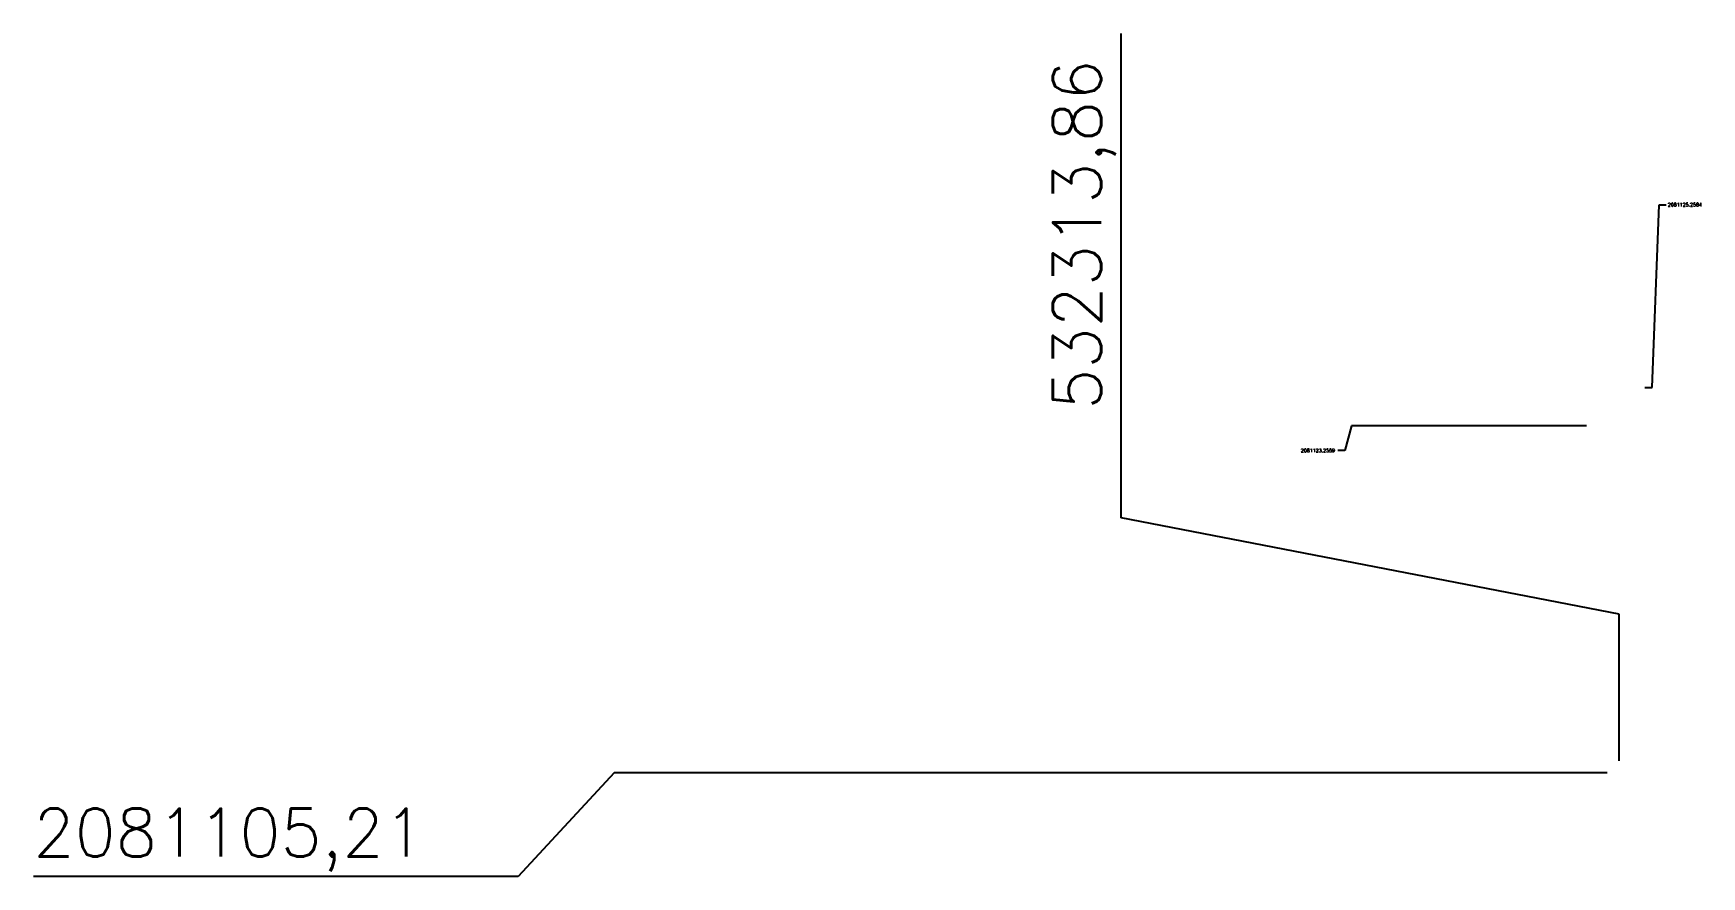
# Model space of a CAD drawing. Header units: millimetres. Extents: x 56 to 535294, y 65 to 2081451.
# Drawn here: x 533418.8 to 533505.6, y 2081407.4 to 2081451.3 of the extents above; entities that cross this region are included whole.
import ezdxf

# ---------------------------------------------------------------- set-up
doc = ezdxf.new("R2010")
doc.units = ezdxf.units.MM
doc.layers.add('中线', color=1, linetype='Continuous')
doc.layers.add('外框边线坐标标注', color=7, linetype='Continuous')
doc.styles.get("Standard").update_dxf_attribs({"font": 'txt', "bigfont": 'gbcbig.shx'})

msp = doc.modelspace()

# ---------------------------------------------------------------- texts
at = {"layer": '中线', "color": 252}
msp.add_text('532313,86', height=2.5, rotation=90, dxfattribs=at).set_placement((533474.321, 2081431.697))
msp.add_text('532313,86', height=2.5, rotation=90, dxfattribs=at).set_placement((533474.321, 2081431.697))
msp.add_text('2081105,21', height=2.5, dxfattribs=at).set_placement((533418.804, 2081408.458))
msp.add_text('2081105,21', height=2.5, dxfattribs=at).set_placement((533418.804, 2081408.458))
at = {"layer": '外框边线坐标标注', "color": 252}
for s, p in [('2081125.2584', (533503.792, 2081442.277)), ('2081125.2584', (533503.792, 2081442.277)), ('2081123.2559', (533484.711, 2081429.491)), ('2081123.2559', (533484.711, 2081429.491))]:
    msp.add_text(s, height=0.18, dxfattribs=at).set_placement(p)

# ---------------------------------------------------------------- linework, layer by layer
at = {"layer": '中线', "color": 252}
for p, q in [((533475.363, 2081426.072), (533475.363, 2081451.28)), ((533475.363, 2081426.072), (533475.363, 2081451.28)), ((533501.269, 2081421.072), (533475.363, 2081426.072)), ((533501.269, 2081421.072), (533475.363, 2081426.072)), ((533501.269, 2081413.443), (533501.269, 2081421.072)), ((533501.269, 2081413.443), (533501.269, 2081421.072)), ((533449.013, 2081412.818), (533444.013, 2081407.417)), ((533449.013, 2081412.818), (533444.013, 2081407.417)), ((533500.641, 2081412.818), (533449.013, 2081412.818)), ((533500.641, 2081412.818), (533449.013, 2081412.818)), ((533444.013, 2081407.417), (533418.804, 2081407.417)), ((533444.013, 2081407.417), (533418.804, 2081407.417))]:
    msp.add_line(p, q, dxfattribs=at)
at = {"layer": '外框边线坐标标注', "color": 252}
for p, q in [((533502.982, 2081432.865), (533503.342, 2081442.367)), ((533502.982, 2081432.865), (533503.342, 2081442.367)), ((533503.342, 2081442.367), (533503.702, 2081442.367)), ((533503.342, 2081442.367), (533503.702, 2081442.367)), ((533502.589, 2081432.865), (533502.982, 2081432.865)), ((533502.589, 2081432.865), (533502.982, 2081432.865)), ((533487.351, 2081430.863), (533486.991, 2081429.581)), ((533487.351, 2081430.863), (533486.991, 2081429.581)), ((533499.567, 2081430.863), (533487.351, 2081430.863)), ((533499.567, 2081430.863), (533487.351, 2081430.863)), ((533486.991, 2081429.581), (533486.631, 2081429.581)), ((533486.991, 2081429.581), (533486.631, 2081429.581))]:
    msp.add_line(p, q, dxfattribs=at)

msp.set_redraw_order([(e.dxf.handle, doc.entitydb.next_handle()) for e in msp.query("TEXT MTEXT ATTDEF DIMENSION ARC_DIMENSION")])  # texts and dimensions are drawn at this point

doc.saveas('drawing.dxf')
